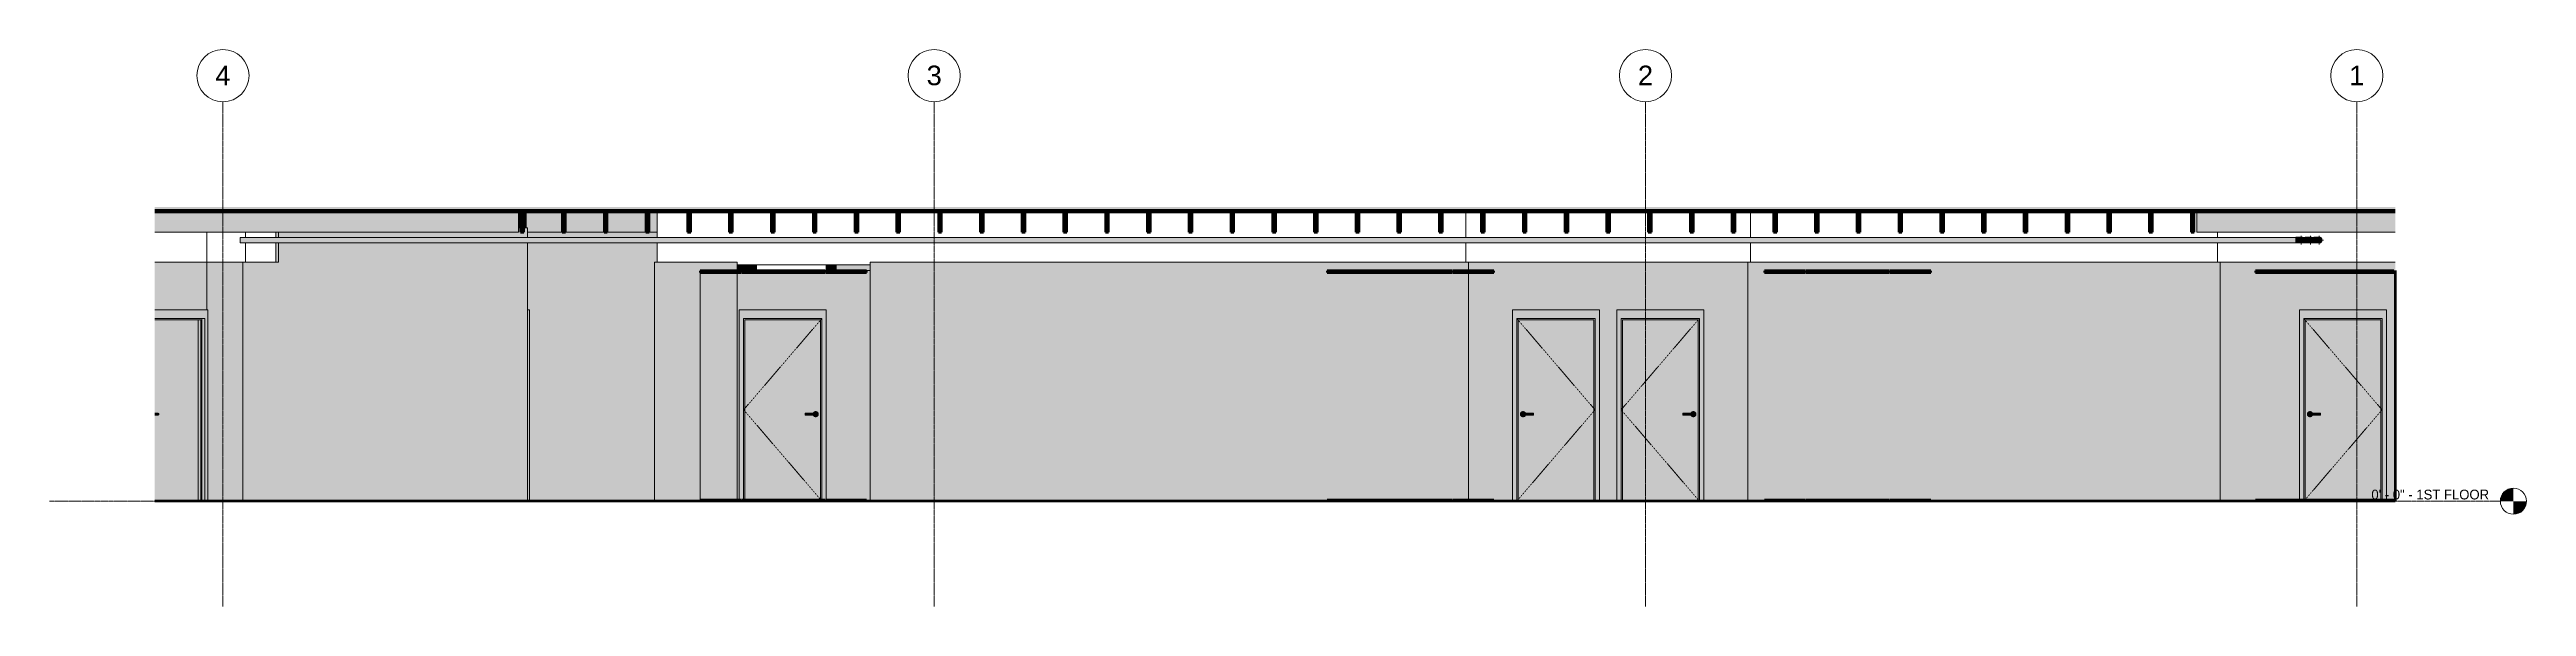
# Model space of a CAD drawing. Header units: inches. Extents: x -3547 to 1672, y -48 to 208.
# Drawn here: x -2227 to -1088, y -48 to 208 of the extents above; entities that cross this region are included whole.
import ezdxf

# ---------------------------------------------------------------- set-up
doc = ezdxf.new("R2010")
doc.units = ezdxf.units.IN
doc.header["$MEASUREMENT"] = 0
for name, pattern in [('Aligning Line 1_8_', [0.25, 0.125, -0.125]), ('Dash 1_16_', [0.125, 0.0625, -0.0625]), ('Grid Line 1_2_', [0.875, 0.5, -0.125, 0.125, -0.125])]:
    doc.linetypes.add(name, pattern=pattern)
for name, color, linetype, lineweight in [('0-2', 9, 'Continuous', 5), ('0-3', 165, 'Continuous', 5), ('0-4', 10, 'Continuous', 5), ('A-CLNG', 13, 'Continuous', 18), ('A-CLNG-2', 13, 'Continuous', 60), ('A-DOOR', 31, 'Continuous', 18), ('A-DOOR-1', 31, 'Dash 1_16_', 9), ('A-DOOR-2', 31, 'Continuous', 9), ('A-DOOR-FRAM', 31, 'Continuous', 9), ('A-DOOR-FRAM-1', 31, 'Continuous', 18), ('A-FLOR', 192, 'Continuous', 18), ('A-FLOR-1', 9, 'Continuous', 5), ('A-FLOR-2', 31, 'Continuous', 18), ('A-FLOR-3', 8, 'Continuous', 5), ('A-FLOR-4', 7, 'Continuous', 18), ('A-FLOR-5', 250, 'Continuous', 60), ('A-FLOR-6', 192, 'Continuous', 60), ('A-FLOR-LEVL', 51, 'Continuous', 9), ('A-FLOR-LEVL-1', 51, 'Grid Line 1_2_', 9), ('A-FLOR-LEVL-2', 151, 'Continuous', 9), ('A-FLOR-LEVL-3', 147, 'Continuous', 9), ('A-FLOR-MCUT-1', 7, 'Continuous', 18), ('A-FLOR-PATT-1', 253, 'Continuous', 9), ('A-WALL', 113, 'Continuous', 18), ('A-WALL-1', 10, 'Continuous', 5), ('A-WALL-3', 7, 'Continuous', 18), ('G-ANNO-SYMB', 111, 'Aligning Line 1_8_', 9), ('G-ANNO-SYMB-1', 147, 'Aligning Line 1_8_', 9), ('I-WALL', 2, 'Continuous', 18), ('I-WALL-1', 2, 'Continuous', 5), ('I-WALL-2', 2, 'Continuous', 60), ('P-PIPE', 3, 'Continuous', 9), ('P-PIPE-1', 3, 'Continuous', 5), ('P-PIPE-CNTR', 3, 'Continuous', 9), ('S-BEAM', 12, 'Continuous', 9), ('S-BEAM-1', 12, 'Continuous', 60), ('S-GRID-1', 1, 'Grid Line 1_2_', 9), ('S-GRID-IDEN', 1, 'Continuous', 9), ('S-GRID-IDEN-1', 147, 'Continuous', 9)]:
    doc.layers.add(name, color=color, linetype=linetype, lineweight=lineweight)
doc.styles.add('Arial', font='arial.ttf', dxfattribs={"height": 9})
doc.styles.add('Century Gothic', font='ufonts.com_century-gothic.ttf', dxfattribs={"height": 4.5})

msp = doc.modelspace()

# ---------------------------------------------------------------- texts
at = {"layer": 'A-FLOR-LEVL', "insert": (-1159.3, 5.3), "char_height": 4.5, "width": 64.993, "attachment_point": 1, "style": 'Century Gothic'}
msp.add_mtext('0\' - 0" - 1ST FLOOR', dxfattribs=at)

# ---------------------------------------------------------------- blocks, each defined once
blk = doc.blocks.new('Level - Level Head - Circle-V14-Elevation 7 - a')
at = {"layer": 'A-FLOR-LEVL'}
h = blk.add_hatch(color=256, dxfattribs=at)
edge = h.paths.add_edge_path(flags=0)
edge.add_line((3553.3, 0), (3547.3, 0))
edge.add_arc((3553.3, 0), 6, 90, 180, ccw=False)
edge.add_line((3553.3, 6), (3553.3, 0))
h = blk.add_hatch(color=256, dxfattribs=at)
edge = h.paths.add_edge_path(flags=0)
edge.add_line((3553.3, -6), (3553.3, 0))
edge.add_line((3553.3, 0), (3559.3, 0))
edge.add_arc((3553.3, 0), 6, 270, 360, ccw=False)
at = {"layer": 'A-FLOR-LEVL-2'}
blk.add_circle((3553.3, 0), 6, dxfattribs=at)
blk = doc.blocks.new('CTR - 2nd Phase_rvt-2-Elevation 7 - a')
at = {"layer": 'A-FLOR-LEVL-1'}
blk.add_line((2420.6, 0), (3547.3, 0), dxfattribs=at)
at = {"layer": '0-2'}
blk.add_blockref('Level - Level Head - Circle-V14-Elevation 7 - a', (0, 0), dxfattribs=at)
at = {"layer": 'A-FLOR-LEVL', "insert": (3488, 5.3), "char_height": 4.5, "width": 64.993, "attachment_point": 1, "style": 'Century Gothic'}
blk.add_mtext('0\' - 0" - 1ST FLOOR', dxfattribs=at)
blk = doc.blocks.new('Level - Level Head - Circle-V15-Elevation 7 - a')
at = {"layer": 'A-FLOR-LEVL'}
h = blk.add_hatch(color=256, dxfattribs=at)
edge = h.paths.add_edge_path(flags=0)
edge.add_line((3553.3, 0), (3547.3, 0))
edge.add_arc((3553.3, 0), 6, 90, 180, ccw=False)
edge.add_line((3553.3, 6), (3553.3, 0))
h = blk.add_hatch(color=256, dxfattribs=at)
edge = h.paths.add_edge_path(flags=0)
edge.add_line((3553.3, -6), (3553.3, 0))
edge.add_line((3553.3, 0), (3559.3, 0))
edge.add_arc((3553.3, 0), 6, 270, 360, ccw=False)
at = {"layer": 'A-FLOR-LEVL-3'}
blk.add_circle((3553.3, 0), 6, dxfattribs=at)
blk = doc.blocks.new('CTR - 1st Phase - Unit Layouts_rvt-2-Elevation 7 - a')
at = {"layer": 'A-WALL-1'}
for points in [[(2737.7, 106), (2740.8, 106), (2740.8, 108.7), (2736.7, 108.7), (2736.7, 106), (2736.8, 106)], [(2745.6, 106), (2745.6, 108.7), (2740.8, 108.7), (2740.8, 106), (2742.7, 106)], [(2782.4, 106), (2782.4, 108.7), (2777.7, 108.7), (2777.7, 106)], [(2790.8, 106), (2797.9, 106), (2797.9, 108.7), (2782.4, 108.7), (2782.4, 106), (2783, 106)]]:
    blk.add_hatch(color=256, dxfattribs=at).paths.add_polyline_path(points, flags=0)
at = {"layer": 'A-FLOR-LEVL-1'}
blk.add_line((2420.6, 0), (3547.3, 0), dxfattribs=at)
at = {"layer": 'A-WALL-3'}
for p, q in [((2745.6, 108.7), (2745.6, 106)), ((2777.7, 106), (2777.7, 108.7))]:
    blk.add_line(p, q, dxfattribs=at)
at = {"layer": '0-3'}
blk.add_blockref('Level - Level Head - Circle-V15-Elevation 7 - a', (0, 0), dxfattribs=at)
at = {"layer": 'A-FLOR-LEVL', "insert": (3488, 5.3), "char_height": 4.5, "width": 64.993, "attachment_point": 1, "style": 'Century Gothic'}
blk.add_mtext('0\' - 0" - 1ST FLOOR', dxfattribs=at)
blk = doc.blocks.new('CTR  - Topography_rvt-2-Elevation 7 - a')
at = {"layer": 'A-FLOR-LEVL-1'}
blk.add_line((2420.6, 0), (3547.3, 0), dxfattribs=at)
at = {"layer": 'G-ANNO-SYMB-1'}
blk.add_line((2469, 0), (3499, 0), dxfattribs=at)
at = {"layer": '0-3'}
blk.add_blockref('Level - Level Head - Circle-V15-Elevation 7 - a', (0, 0), dxfattribs=at)
at = {"layer": 'A-FLOR-LEVL', "insert": (3488, 5.3), "char_height": 4.5, "width": 64.993, "attachment_point": 1, "style": 'Century Gothic'}
blk.add_mtext('0\' - 0" - 1ST FLOOR', dxfattribs=at)
blk = doc.blocks.new('Grid - Grid Head - Circle-50561-Elevation 7 - a')
at = {"layer": 'S-GRID-IDEN-1'}
for start, end in [(0, 180), (180, 360)]:
    blk.add_arc((3481.3, 195.6), 12, start, end, dxfattribs=at)
blk = doc.blocks.new('CTR - 1st Phase - Shell_rvt-2-Elevation 7 - a')
at = {"layer": 'A-FLOR-1'}
h = blk.add_hatch(color=256, dxfattribs=at)
h.paths.add_polyline_path([(2636.2, 125.7), (2637.2, 125.7), (2637.2, 133), (2636.2, 133), (2636.2, 125.8)], flags=0)
h.paths.add_polyline_path([(2639.7, 125.7), (2639.7, 133), (2638.7, 133), (2638.7, 125.7)], flags=0)
at = {"layer": 'A-FLOR-2'}
blk.add_hatch(color=256, dxfattribs=at).paths.add_polyline_path([(2469, 133), (3499, 133), (3499, 133.7), (2469, 133.7)], flags=0)
at = {"layer": 'A-FLOR-3'}
blk.add_hatch(color=256, dxfattribs=at).paths.add_polyline_path([(3466.8, 133.7), (3499, 133.7), (3499, 134), (2469, 134), (2469, 133.7), (3450.7, 133.7)], flags=0)
at = {"layer": 'A-FLOR-PATT-1'}
h = blk.add_hatch(dxfattribs=at)
h.set_pattern_fill('FP_3', color=256, style=0, pattern_type=2)
h.set_pattern_definition([(0, (3065.518, 0), (15.36, 3.84), [0.634, -10.886, 0.634, -10.886, -61.44]), (0, (3065.518, 0), (15.36, 3.84), [-23.04, 0.634, -22.406, 0.634, -10.886, -26.88]), (0, (3065.518, 0), (15.36, 3.84), [-57.6, 0.634, -7.046, 0.634, -18.566]), (120, (3071.278, 1.92), (-11.005538, 11.38215), [0.634, -10.886, 0.634, -10.886, -61.44]), (120, (3071.278, 1.92), (-11.005538, 11.38215), [-23.04, 0.634, -22.406, 0.634, -10.886, -26.88]), (120, (3071.278, 1.92), (-11.005538, 11.38215), [-57.6, 0.634, -7.046, 0.634, -18.566]), (240, (3073.198, 9.6), (-4.354462, -15.22215), [0.634, -10.886, 0.634, -10.886, -61.44]), (240, (3073.198, 9.6), (-4.354462, -15.22215), [-23.04, 0.634, -22.406, 0.634, -10.886, -26.88]), (240, (3073.198, 9.6), (-4.354462, -15.22215), [-57.6, 0.634, -7.046, 0.634, -18.566])])
h.paths.add_polyline_path([(3499, 134), (3499, 135.2), (2469, 135.2), (2469, 134), (3466.8, 134)], flags=0)
at = {"layer": 'A-FLOR-4'}
for p, q in [((2699.9, 121.2), (2699.9, 133)), ((3071.7, 133), (3071.7, 121.2)), ((3202.6, 133), (3202.6, 121.2)), ((2492.9, 109.9), (2492.9, 123.7)), ((2510.7, 123.7), (2510.7, 121.2)), ((2510.7, 118.8), (2510.7, 109.9)), ((2524.7, 121.2), (2524.7, 123.7)), ((2524.7, 109.9), (2524.7, 118.8)), ((2699.9, 109.9), (2699.9, 118.8)), ((3071.7, 118.8), (3071.7, 109.9)), ((3202.6, 118.8), (3202.6, 109.9)), ((3417.3, 123.7), (3417.3, 121.2)), ((3417.3, 118.8), (3417.3, 109.9)), ((2797.9, 108.7), (2736.7, 108.7))]:
    blk.add_line(p, q, dxfattribs=at)
at = {"layer": 'A-FLOR-5'}
for p, q in [((2469, 133), (3499, 133)), ((3499, 0), (2469, 0))]:
    blk.add_line(p, q, dxfattribs=at)
at = {"layer": 'A-FLOR-LEVL-1'}
blk.add_line((2420.6, 0), (3547.3, 0), dxfattribs=at)
at = {"layer": 'A-FLOR-MCUT-1'}
for p, q in [((3499, 134), (2469, 134)), ((3499, 133.7), (2469, 133.7))]:
    blk.add_line(p, q, dxfattribs=at)
at = {"layer": 'G-ANNO-SYMB-1'}
blk.add_line((2469, 0), (3499, 0), dxfattribs=at)
at = {"layer": 'S-GRID-1'}
for p, q in [((2500.3, -48.4), (2500.3, 183.6)), ((2827.3, -48.4), (2827.3, 183.6)), ((3154.3, -48.4), (3154.3, 183.6)), ((3481.3, -48.4), (3481.3, 183.6))]:
    blk.add_line(p, q, dxfattribs=at)
at = {"layer": '0-3'}
for name, p in [('Grid - Grid Head - Circle-50561-Elevation 7 - a', (-981, 0)), ('Grid - Grid Head - Circle-50561-Elevation 7 - a', (-654, 0)), ('Grid - Grid Head - Circle-50561-Elevation 7 - a', (-327, 0)), ('Grid - Grid Head - Circle-50561-Elevation 7 - a', (0, 0)), ('Level - Level Head - Circle-V15-Elevation 7 - a', (0, 0))]:
    blk.add_blockref(name, p, dxfattribs=at)
at = {"layer": 'A-FLOR-LEVL', "insert": (3488, 5.3), "char_height": 4.5, "width": 64.993, "attachment_point": 1, "style": 'Century Gothic'}
blk.add_mtext('0\' - 0" - 1ST FLOOR', dxfattribs=at)
at = {"layer": 'S-GRID-IDEN', "char_height": 9, "width": 8.484, "attachment_point": 1, "style": 'Arial'}
for s, insert in [('4', (2496.8, 200.2)), ('3', (2823.8, 200.2)), ('2', (3150.8, 200.2)), ('1', (3477.8, 200.2))]:
    blk.add_mtext(s, dxfattribs=dict(at, insert=insert))
blk = doc.blocks.new('CTR - 1st Phase -Stairs _ Elevators_rvt-2-Elevation 7 - a')
at = {"layer": 'A-FLOR-LEVL-1'}
blk.add_line((2420.6, 0), (3547.3, 0), dxfattribs=at)
at = {"layer": '0-3'}
blk.add_blockref('Level - Level Head - Circle-V15-Elevation 7 - a', (0, 0), dxfattribs=at)
at = {"layer": 'A-FLOR-LEVL', "insert": (3488, 5.3), "char_height": 4.5, "width": 64.993, "attachment_point": 1, "style": 'Century Gothic'}
blk.add_mtext('0\' - 0" - 1ST FLOOR', dxfattribs=at)
blk = doc.blocks.new('HOLLOW METAL - UNIT DOOR-1759144-Elevation 7 - a')
at = {"layer": 'A-DOOR'}
for points in [[(2470.9, 0), (2488.9, 0), (2488.9, 83.4), (2469, 83.4), (2469, 40.4), (2470.7, 40.4), (2470.8, 40.3), (2470.8, 40.3), (2470.9, 40.1), (2470.9, 39.9), (2470.8, 39.7), (2470.8, 39.7), (2470.7, 39.6), (2470.6, 39.6), (2469, 39.6), (2469, 0), (2470.9, 0)], [(2470.9, 40), (2470.9, 40), (2470.9, 40.2), (2470.8, 40.3), (2470.7, 40.4), (2470.6, 40.4), (2469, 40.4), (2469, 40)], [(2470.6, 39.6), (2470.7, 39.6), (2470.8, 39.7), (2470.8, 39.7), (2470.9, 39.9), (2470.9, 40), (2469, 40), (2469, 39.6)]]:
    blk.add_hatch(color=256, dxfattribs=at).paths.add_polyline_path(points, flags=0)
at = {"layer": 'A-DOOR-FRAM-1'}
for points in [[(2492.9, 0), (2493.4, 0), (2493.4, 88), (2469, 88), (2469, 84), (2492, 84), (2492, 0)], [(2490.2, 0), (2490.6, 0), (2490.6, 84), (2469, 84), (2469, 83.4), (2490.2, 83.4), (2490.2, 55.9)], [(2490.2, 0), (2490.2, 83.4), (2488.9, 83.4), (2488.9, 0), (2489.3, 0)], [(2492, 0), (2492, 84), (2490.6, 84), (2490.6, 0)]]:
    blk.add_hatch(color=256, dxfattribs=at).paths.add_polyline_path(points, flags=0)
at = {"layer": 'A-DOOR-2'}
for p, q in [((2470.6, 40.4), (2469, 40.4)), ((2469, 39.6), (2470.6, 39.6))]:
    blk.add_line(p, q, dxfattribs=at)
for start_param, end_param in [(4.712389, 6.283185), (3.141593, 4.712389)]:
    blk.add_ellipse((2470.6, 40), major_axis=(0, 0.394), ratio=0.707107, start_param=start_param, end_param=end_param, dxfattribs=at)
at = {"layer": 'A-DOOR-FRAM'}
for p, q in [((2493.4, 88), (2469, 88)), ((2469, 84), (2492, 84)), ((2469, 83.4), (2490.2, 83.4)), ((2488.9, 83.4), (2488.9, 0)), ((2490.2, 83.4), (2490.2, 0)), ((2490.6, 84), (2490.6, 0)), ((2492, 84), (2492, 0)), ((2493.4, 88), (2493.4, 0))]:
    blk.add_line(p, q, dxfattribs=at)
blk = doc.blocks.new('HOLLOW METAL - UNIT DOOR-1759293-Elevation 7 - a')
at = {"layer": 'A-DOOR'}
h = blk.add_hatch(color=256, dxfattribs=at)
h.paths.add_polyline_path([(3478, 0.5), (3492.3, 0.5), (3492.3, 83.4), (3457.5, 83.4), (3457.5, 0.5)], flags=0)
h.paths.add_polyline_path([(3459.8, 38.8), (3459.5, 38.9), (3459.2, 39), (3458.9, 39.2), (3458.8, 39.4), (3458.6, 39.7), (3458.6, 40), (3458.6, 40.3), (3458.8, 40.6), (3458.9, 40.8), (3459.2, 41), (3459.5, 41.1), (3459.8, 41.2), (3460.1, 41.1), (3460.4, 41), (3460.6, 40.8), (3460.8, 40.6), (3460.9, 40.4), (3464.6, 40.4), (3464.6, 39.6), (3460.9, 39.6), (3460.8, 39.4), (3460.6, 39.2), (3460.4, 39), (3460.1, 38.9)], flags=0)
h = blk.add_hatch(color=256, dxfattribs=at)
h.paths.add_polyline_path([(3459.6, 39.7), (3459.5, 39.9), (3459.5, 40), (3459.5, 40), (3459.5, 40.1), (3459.6, 40.3), (3459.6, 40.3), (3459.5, 40), (3459.6, 39.7)], flags=0)
h.paths.add_polyline_path([(3459.8, 38.8), (3460.1, 38.9), (3460.4, 39), (3460.6, 39.2), (3460.8, 39.4), (3460.9, 39.6), (3459.8, 39.6), (3459.6, 39.7), (3459.6, 39.7), (3459.5, 40), (3459.6, 40.3), (3459.7, 40.4), (3459.8, 40.4), (3460, 40.4), (3460.1, 40.4), (3460.9, 40.4), (3460.8, 40.6), (3460.6, 40.8), (3460.4, 41), (3460.1, 41.1), (3459.8, 41.2), (3459.5, 41.1), (3459.2, 41), (3458.9, 40.8), (3458.8, 40.6), (3458.6, 40.3), (3458.6, 40), (3458.6, 39.7), (3458.8, 39.4), (3458.9, 39.2), (3459.2, 39), (3459.5, 38.9)], flags=0)
h = blk.add_hatch(color=256, dxfattribs=at)
h.paths.add_polyline_path([(3459.6, 40.3), (3459.5, 40.1), (3459.5, 40.1), (3459.5, 40), (3459.5, 40), (3459.6, 40.3)], flags=0)
h.paths.add_polyline_path([(3460.5, 40), (3460.5, 40.4), (3460.4, 40.4), (3459.9, 40.4), (3459.9, 40.4), (3459.7, 40.4), (3459.6, 40.3), (3459.6, 40.3), (3459.5, 40), (3460.4, 40)], flags=0)
for points in [[(3459.9, 39.6), (3460.1, 39.6), (3460.5, 39.6), (3460.5, 40), (3459.5, 40), (3459.5, 39.9), (3459.6, 39.7), (3459.6, 39.7), (3459.7, 39.6), (3459.8, 39.6)], [(3460.5, 40), (3464.6, 40), (3464.6, 40.4), (3460.5, 40.4), (3460.5, 40.1)], [(3460.9, 39.6), (3464.6, 39.6), (3464.6, 40), (3460.5, 40), (3460.5, 39.6), (3460.9, 39.6)]]:
    blk.add_hatch(color=256, dxfattribs=at).paths.add_polyline_path(points, flags=0)
at = {"layer": 'A-DOOR-FRAM-1'}
for points in [[(3454.9, 0.5), (3456.9, 0.5), (3456.9, 84), (3492.9, 84), (3492.9, 0.5), (3494.9, 0.5), (3494.9, 88), (3454.9, 88), (3454.9, 0.5)], [(3492.9, 0.5), (3492.9, 0.5), (3492.9, 84), (3456.9, 84), (3456.9, 0.5), (3457.5, 0.5), (3457.5, 83.4), (3492.3, 83.4), (3492.3, 0.5)]]:
    blk.add_hatch(color=256, dxfattribs=at).paths.add_polyline_path(points, flags=0)
at = {"layer": 'A-DOOR-1'}
for p, q in [((3456.9, 84), (3492.9, 42)), ((3492.9, 42), (3457.4, 0.5))]:
    blk.add_line(p, q, dxfattribs=at)
at = {"layer": 'A-DOOR-2'}
for p, q in [((3464.6, 40.4), (3460.5, 40.4)), ((3460.5, 39.6), (3464.6, 39.6)), ((3464.6, 40.4), (3464.6, 40)), ((3464.6, 40), (3464.6, 39.6))]:
    blk.add_line(p, q, dxfattribs=at)
at = {"layer": 'A-DOOR-2', "flags": 128}
for points in [[(3460.5, 40.4), (3460.1, 40.4), (3459.9, 40.4), (3459.9, 40.4)], [(3459.9, 39.6), (3460, 39.6), (3460.4, 39.6), (3460.5, 39.6)]]:
    blk.add_lwpolyline(points, dxfattribs=at)
at = {"layer": 'A-DOOR-2'}
for start, end in [(19.6343, 180), (180, 340.4367)]:
    blk.add_arc((3459.8, 40), 1.18, start, end, dxfattribs=at)
at = {"layer": 'A-DOOR-FRAM'}
for p, q in [((3494.9, 88), (3454.9, 88)), ((3454.9, 88), (3454.9, 0.5)), ((3456.9, 84), (3492.9, 84)), ((3456.9, 0.5), (3456.9, 84)), ((3457.5, 83.4), (3492.3, 83.4)), ((3457.5, 0.5), (3457.5, 83.4)), ((3492.3, 83.4), (3492.3, 0.5)), ((3492.9, 84), (3492.9, 0.5)), ((3494.9, 88), (3494.9, 0.5))]:
    blk.add_line(p, q, dxfattribs=at)
blk = doc.blocks.new('HOLLOW METAL - UNIT DOOR-1960771-Elevation 7 - a')
at = {"layer": 'A-DOOR'}
h = blk.add_hatch(color=256, dxfattribs=at)
h.paths.add_polyline_path([(3143.7, 0), (3178.5, 0), (3178.5, 83.4), (3143.7, 83.4), (3143.7, 33.8)], flags=0)
h.paths.add_polyline_path([(3176.3, 38.8), (3176, 38.9), (3175.7, 39), (3175.4, 39.2), (3175.2, 39.4), (3175.2, 39.6), (3171.4, 39.6), (3171.4, 40.4), (3175.2, 40.4), (3175.2, 40.6), (3175.4, 40.8), (3175.7, 41), (3176, 41.1), (3176.3, 41.2), (3176.6, 41.1), (3176.9, 41), (3177.1, 40.8), (3177.3, 40.6), (3177.4, 40.3), (3177.5, 40), (3177.4, 39.7), (3177.3, 39.4), (3177.1, 39.1), (3176.9, 39), (3176.6, 38.9)], flags=0)
for points in [[(3171.4, 40), (3175.6, 40), (3175.6, 40.4), (3171.4, 40.4), (3171.4, 40.1)], [(3175.1, 39.6), (3175.6, 39.6), (3175.6, 40), (3171.4, 40), (3171.4, 39.6), (3175.1, 39.6)], [(3176.4, 40), (3176.6, 40), (3176.5, 40.2), (3176.5, 40.3), (3176.4, 40.3), (3176.3, 40.4), (3176.3, 40.4), (3176.1, 40.4), (3176, 40.4), (3175.6, 40.4), (3175.6, 40), (3176.4, 40)]]:
    blk.add_hatch(color=256, dxfattribs=at).paths.add_polyline_path(points, flags=0)
h = blk.add_hatch(color=256, dxfattribs=at)
h.paths.add_polyline_path([(3176.4, 40.3), (3176.5, 40.1), (3176.6, 40.1), (3176.6, 40), (3176.5, 39.9), (3176.5, 39.7), (3176.5, 39.8), (3176.5, 40), (3176.5, 40.3)], flags=0)
h.paths.add_polyline_path([(3176.3, 38.8), (3176.6, 38.9), (3176.9, 39), (3177.1, 39.2), (3177.3, 39.4), (3177.4, 39.7), (3177.5, 40), (3177.4, 40.3), (3177.3, 40.6), (3177.1, 40.9), (3176.9, 41), (3176.6, 41.1), (3176.3, 41.2), (3176, 41.1), (3175.7, 41), (3175.4, 40.8), (3175.2, 40.6), (3175.2, 40.4), (3176.2, 40.4), (3176.2, 40.4), (3176.3, 40.4), (3176.4, 40.3), (3176.4, 40.3), (3176.5, 40), (3176.4, 39.7), (3176.3, 39.6), (3176.2, 39.6), (3176.1, 39.6), (3176, 39.6), (3175.2, 39.6), (3175.2, 39.4), (3175.4, 39.2), (3175.7, 39), (3176, 38.9)], flags=0)
h = blk.add_hatch(color=256, dxfattribs=at)
h.paths.add_polyline_path([(3176.4, 39.7), (3176.5, 39.9), (3176.6, 40), (3176.6, 40), (3176.5, 40), (3176.5, 39.7)], flags=0)
h.paths.add_polyline_path([(3176.2, 39.6), (3176.3, 39.6), (3176.4, 39.7), (3176.4, 39.7), (3176.5, 40), (3175.6, 40), (3175.6, 39.6), (3175.6, 39.6), (3176.1, 39.6)], flags=0)
at = {"layer": 'A-DOOR-FRAM-1'}
for points in [[(3143.1, 0), (3143.1, 84), (3179.1, 84), (3179.1, 0), (3181.1, 0), (3181.1, 88), (3141.1, 88), (3141.1, 0)], [(3143.7, 0), (3143.7, 83.4), (3178.5, 83.4), (3178.5, 0), (3179.1, 0), (3179.1, 84), (3143.1, 84), (3143.1, 0)]]:
    blk.add_hatch(color=256, dxfattribs=at).paths.add_polyline_path(points, flags=0)
at = {"layer": 'A-DOOR-1'}
for p, q in [((3179.1, 84), (3143.1, 42)), ((3143.1, 42), (3179.1, 0))]:
    blk.add_line(p, q, dxfattribs=at)
at = {"layer": 'A-DOOR-2'}
for p, q in [((3175.6, 40.4), (3171.4, 40.4)), ((3171.4, 40), (3171.4, 40.4)), ((3171.4, 39.6), (3171.4, 40)), ((3171.4, 39.6), (3175.6, 39.6))]:
    blk.add_line(p, q, dxfattribs=at)
at = {"layer": 'A-DOOR-2', "flags": 128}
for points in [[(3176.2, 40.4), (3176, 40.4), (3175.6, 40.4), (3175.6, 40.4)], [(3175.6, 39.6), (3176, 39.6), (3176.2, 39.6), (3176.2, 39.6)]]:
    blk.add_lwpolyline(points, dxfattribs=at)
at = {"layer": 'A-DOOR-2'}
for start, end in [(360, 160.3657), (199.5633, 360)]:
    blk.add_arc((3176.3, 40), 1.18, start, end, dxfattribs=at)
at = {"layer": 'A-DOOR-FRAM'}
for p, q in [((3143.1, 0), (3143.1, 84)), ((3143.1, 84), (3179.1, 84)), ((3143.7, 0), (3143.7, 83.4)), ((3143.7, 83.4), (3178.5, 83.4)), ((3178.5, 83.4), (3178.5, 0)), ((3179.1, 84), (3179.1, 0))]:
    blk.add_line(p, q, dxfattribs=at)
blk = doc.blocks.new('HOLLOW METAL - UNIT DOOR-1956233-Elevation 7 - a')
at = {"layer": 'A-DOOR'}
h = blk.add_hatch(color=256, dxfattribs=at)
h.paths.add_polyline_path([(3095.7, 0), (3130.5, 0), (3130.5, 83.4), (3095.7, 83.4), (3095.7, 33.8)], flags=0)
h.paths.add_polyline_path([(3098, 38.8), (3097.7, 38.9), (3097.4, 39), (3097.1, 39.2), (3097, 39.4), (3096.8, 39.7), (3096.8, 40), (3096.8, 40.3), (3097, 40.6), (3097.1, 40.8), (3097.4, 41), (3097.7, 41.1), (3098, 41.2), (3098.3, 41.1), (3098.6, 41), (3098.8, 40.8), (3099, 40.6), (3099.1, 40.4), (3102.8, 40.4), (3102.8, 39.6), (3099.1, 39.6), (3099, 39.4), (3098.8, 39.2), (3098.6, 39), (3098.3, 38.9)], flags=0)
h = blk.add_hatch(color=256, dxfattribs=at)
h.paths.add_polyline_path([(3097.8, 39.7), (3097.7, 39.9), (3097.7, 39.9), (3097.7, 40), (3097.7, 40.1), (3097.8, 40.3), (3097.8, 40.3), (3097.7, 40), (3097.8, 39.7)], flags=0)
h.paths.add_polyline_path([(3098, 38.8), (3098.3, 38.9), (3098.6, 39), (3098.8, 39.2), (3099, 39.4), (3099.1, 39.6), (3098, 39.6), (3097.8, 39.7), (3097.8, 39.7), (3097.7, 40), (3097.8, 40.3), (3097.9, 40.4), (3098, 40.4), (3098.2, 40.4), (3098.3, 40.4), (3099.1, 40.4), (3099, 40.6), (3098.8, 40.8), (3098.6, 41), (3098.3, 41.1), (3098, 41.2), (3097.7, 41.1), (3097.4, 41), (3097.1, 40.8), (3097, 40.6), (3096.8, 40.3), (3096.8, 40), (3096.8, 39.7), (3097, 39.4), (3097.1, 39.2), (3097.4, 39), (3097.7, 38.9)], flags=0)
h = blk.add_hatch(color=256, dxfattribs=at)
h.paths.add_polyline_path([(3097.8, 40.3), (3097.7, 40.1), (3097.7, 40.1), (3097.7, 40), (3097.7, 40), (3097.8, 40.3)], flags=0)
h.paths.add_polyline_path([(3098.6, 40), (3098.7, 40), (3098.7, 40.4), (3098.6, 40.4), (3098.1, 40.4), (3098.1, 40.4), (3097.9, 40.4), (3097.8, 40.3), (3097.8, 40.3), (3097.7, 40), (3098.5, 40)], flags=0)
for points in [[(3098.7, 39.6), (3098.7, 40), (3097.7, 40), (3097.7, 39.8), (3097.8, 39.7), (3097.8, 39.7), (3097.9, 39.6), (3098, 39.6), (3098.2, 39.6), (3098.3, 39.6), (3098.6, 39.6)], [(3100.3, 40), (3102.8, 40), (3102.8, 40.4), (3098.7, 40.4), (3098.7, 40), (3099.2, 40)], [(3099.6, 39.6), (3102.8, 39.6), (3102.8, 40), (3098.7, 40), (3098.7, 39.6), (3099.3, 39.6)]]:
    blk.add_hatch(color=256, dxfattribs=at).paths.add_polyline_path(points, flags=0)
at = {"layer": 'A-DOOR-FRAM-1'}
for points in [[(3131.1, 0), (3133.1, 0), (3133.1, 88), (3093.1, 88), (3093.1, 0), (3095.1, 0), (3095.1, 84), (3131.1, 84), (3131.1, 33.8)], [(3095.7, 0), (3095.7, 83.4), (3130.5, 83.4), (3130.5, 0), (3131.1, 0), (3131.1, 84), (3095.1, 84), (3095.1, 0)]]:
    blk.add_hatch(color=256, dxfattribs=at).paths.add_polyline_path(points, flags=0)
at = {"layer": 'A-DOOR-1'}
for p, q in [((3095.1, 84), (3131.1, 42)), ((3131.1, 42), (3095.1, 0))]:
    blk.add_line(p, q, dxfattribs=at)
at = {"layer": 'A-DOOR-2'}
for p, q in [((3102.8, 40.4), (3098.7, 40.4)), ((3098.7, 39.6), (3102.8, 39.6)), ((3102.8, 40.4), (3102.8, 40)), ((3102.8, 40), (3102.8, 39.6))]:
    blk.add_line(p, q, dxfattribs=at)
at = {"layer": 'A-DOOR-2', "flags": 128}
for points in [[(3098.7, 40.4), (3098.3, 40.4), (3098.1, 40.4), (3098.1, 40.4)], [(3098.1, 39.6), (3098.2, 39.6), (3098.6, 39.6), (3098.7, 39.6)]]:
    blk.add_lwpolyline(points, dxfattribs=at)
at = {"layer": 'A-DOOR-2'}
for start, end in [(19.6343, 180), (180, 340.4367)]:
    blk.add_arc((3098, 40), 1.18, start, end, dxfattribs=at)
at = {"layer": 'A-DOOR-FRAM'}
for p, q in [((3095.1, 84), (3131.1, 84)), ((3095.1, 0), (3095.1, 84)), ((3095.7, 83.4), (3130.5, 83.4)), ((3095.7, 0), (3095.7, 83.4)), ((3130.5, 83.4), (3130.5, 0)), ((3131.1, 84), (3131.1, 0))]:
    blk.add_line(p, q, dxfattribs=at)
blk = doc.blocks.new('HOLLOW METAL - STAIR DOOR-2010521-Elevation 7 - a')
at = {"layer": 'A-DOOR-FRAM-1'}
blk.add_hatch(color=256, dxfattribs=at).paths.add_polyline_path([(2640.3, 0), (2641.3, 0), (2641.3, 88), (2640.3, 88), (2640.3, 33.8)], flags=0)
at = {"layer": 'A-DOOR-FRAM'}
for p, q in [((2641.3, 88), (2640.3, 88)), ((2641.3, 0), (2641.3, 88))]:
    blk.add_line(p, q, dxfattribs=at)
blk = doc.blocks.new('Dimension Lumber - 2x10-2055076-Elevation 7 - a')
at = {"layer": 'S-BEAM'}
blk.add_hatch(color=256, dxfattribs=at).paths.add_polyline_path([(3385.9, 123.7), (3387.4, 123.7), (3387.4, 133), (3385.9, 133), (3385.9, 126.8)], flags=0)
at = {"layer": 'S-BEAM-1'}
for p, q in [((3387.4, 133), (3385.9, 133)), ((3385.9, 133), (3385.9, 123.7)), ((3387.4, 123.7), (3387.4, 133)), ((3385.9, 123.7), (3387.4, 123.7))]:
    blk.add_line(p, q, dxfattribs=at)
blk = doc.blocks.new('Dimension Lumber - 2x10-2055077-Elevation 7 - a')
at = {"layer": 'S-BEAM'}
blk.add_hatch(color=256, dxfattribs=at).paths.add_polyline_path([(3251.5, 123.7), (3253, 123.7), (3253, 133), (3251.5, 133), (3251.5, 126.8)], flags=0)
at = {"layer": 'S-BEAM-1'}
for p, q in [((3253, 133), (3251.5, 133)), ((3251.5, 133), (3251.5, 123.7)), ((3253, 123.7), (3253, 133)), ((3251.5, 123.7), (3253, 123.7))]:
    blk.add_line(p, q, dxfattribs=at)
blk = doc.blocks.new('Dimension Lumber - 2x10-V5-Elevation 7 - a')
at = {"layer": 'S-BEAM'}
blk.add_hatch(color=256, dxfattribs=at).paths.add_polyline_path([(3194, 123.7), (3195.5, 123.7), (3195.5, 133), (3194, 133), (3194, 126.8)], flags=0)
at = {"layer": 'S-BEAM-1'}
for p, q in [((3195.5, 133), (3194, 133)), ((3194, 133), (3194, 123.7)), ((3195.5, 123.7), (3195.5, 133)), ((3194, 123.7), (3195.5, 123.7))]:
    blk.add_line(p, q, dxfattribs=at)
blk = doc.blocks.new('Dimension Lumber - 2x10-2055079-Elevation 7 - a')
at = {"layer": 'S-BEAM'}
blk.add_hatch(color=256, dxfattribs=at).paths.add_polyline_path([(3078.8, 123.7), (3080.3, 123.7), (3080.3, 133), (3078.8, 133), (3078.8, 126.8)], flags=0)
at = {"layer": 'S-BEAM-1'}
for p, q in [((3080.3, 133), (3078.8, 133)), ((3078.8, 133), (3078.8, 123.7)), ((3080.3, 123.7), (3080.3, 133)), ((3078.8, 123.7), (3080.3, 123.7))]:
    blk.add_line(p, q, dxfattribs=at)
blk = doc.blocks.new('Dimension Lumber - 2x10-2055078-Elevation 7 - a')
at = {"layer": 'S-BEAM'}
blk.add_hatch(color=256, dxfattribs=at).paths.add_polyline_path([(3021.2, 123.7), (3022.7, 123.7), (3022.7, 133), (3021.2, 133), (3021.2, 126.8)], flags=0)
at = {"layer": 'S-BEAM-1'}
for p, q in [((3022.7, 133), (3021.2, 133)), ((3021.2, 133), (3021.2, 123.7)), ((3022.7, 123.7), (3022.7, 133)), ((3021.2, 123.7), (3022.7, 123.7))]:
    blk.add_line(p, q, dxfattribs=at)
blk = doc.blocks.new('Dimension Lumber - 2x10-2056818-Elevation 7 - a')
at = {"layer": 'S-BEAM'}
blk.add_hatch(color=256, dxfattribs=at).paths.add_polyline_path([(3466.8, 123.7), (3499, 123.7), (3499, 133), (3407.7, 133), (3407.7, 123.7), (3458.7, 123.7)], flags=0)
for p, q in [((3407.7, 123.7), (3407.7, 133)), ((3499, 123.7), (3407.7, 123.7))]:
    blk.add_line(p, q, dxfattribs=at)
blk = doc.blocks.new('Dimension Lumber - 2x10-2069432-Elevation 7 - a')
at = {"layer": 'S-BEAM'}
blk.add_hatch(color=256, dxfattribs=at).paths.add_polyline_path([(2581.6, 123.7), (2636.2, 123.7), (2636.2, 133), (2469, 133), (2469, 123.7), (2573.6, 123.7)], flags=0)
for p in [(2636.2, 133), (2469, 123.7)]:
    blk.add_line(p, (2636.2, 123.7), dxfattribs=at)
blk = doc.blocks.new('Dimension Lumber - 2x10-2071873-Elevation 7 - a')
at = {"layer": 'S-BEAM'}
h = blk.add_hatch(color=256, dxfattribs=at)
h.paths.add_polyline_path([(2694.3, 123.7), (2694.8, 123.7), (2694.8, 133), (2677.1, 133), (2677.1, 123.7), (2686.2, 123.7)], flags=0)
h.paths.add_polyline_path([(2640.3, 123.7), (2656.4, 123.7), (2656.4, 133), (2639.7, 133), (2639.7, 125.7), (2640.3, 125.7)], flags=0)
h.paths.add_polyline_path([(2670.1, 123.7), (2675.6, 123.7), (2675.6, 133), (2657.9, 133), (2657.9, 123.7), (2662.1, 123.7)], flags=0)
h.paths.add_polyline_path([(2699.9, 123.7), (2699.9, 133), (2696.3, 133), (2696.3, 123.7)], flags=0)
for p, q in [((2639.7, 125.7), (2639.7, 133)), ((2640.3, 123.7), (2656.4, 123.7)), ((2657.9, 123.7), (2675.6, 123.7)), ((2677.1, 123.7), (2694.8, 123.7)), ((2696.3, 123.7), (2699.9, 123.7))]:
    blk.add_line(p, q, dxfattribs=at)
blk = doc.blocks.new('HOLLOW METAL - UNIT DOOR-2058840-Elevation 7 - a')
at = {"layer": 'A-DOOR'}
h = blk.add_hatch(color=256, dxfattribs=at)
h.paths.add_polyline_path([(2740.3, 0.5), (2775.1, 0.5), (2775.1, 83.4), (2740.3, 83.4), (2740.3, 13.3)], flags=0)
h.paths.add_polyline_path([(2772.8, 38.8), (2772.5, 38.9), (2772.3, 39), (2772, 39.2), (2771.8, 39.4), (2771.7, 39.6), (2768, 39.6), (2768, 40.4), (2771.7, 40.4), (2771.8, 40.6), (2772, 40.8), (2772.3, 41), (2772.5, 41.1), (2772.8, 41.2), (2773.1, 41.1), (2773.4, 41), (2773.7, 40.8), (2773.9, 40.6), (2774, 40.3), (2774, 40), (2774, 39.7), (2773.9, 39.4), (2773.7, 39.2), (2773.4, 39), (2773.1, 38.9)], flags=0)
for points in [[(2772.2, 40), (2772.2, 40.4), (2768, 40.4), (2768, 40), (2771.7, 40)], [(2771.7, 39.6), (2772.2, 39.6), (2772.2, 40), (2768, 40), (2768, 39.6), (2771.7, 39.6)], [(2772.6, 40), (2773.1, 40), (2773.1, 40.1), (2773, 40.3), (2773, 40.3), (2772.9, 40.4), (2772.8, 40.4), (2772.7, 40.4), (2772.5, 40.4), (2772.2, 40.4), (2772.2, 40), (2772.6, 40)]]:
    blk.add_hatch(color=256, dxfattribs=at).paths.add_polyline_path(points, flags=0)
h = blk.add_hatch(color=256, dxfattribs=at)
h.paths.add_polyline_path([(2773, 40.3), (2773.1, 40.1), (2773.1, 40.1), (2773.1, 40), (2773.1, 39.8), (2773, 39.7), (2773, 39.8), (2773.1, 40), (2773, 40.3)], flags=0)
h.paths.add_polyline_path([(2772.8, 38.8), (2773.1, 38.9), (2773.4, 39), (2773.7, 39.2), (2773.9, 39.4), (2774, 39.7), (2774, 40), (2774, 40.3), (2773.9, 40.6), (2773.7, 40.8), (2773.4, 41), (2773.1, 41.1), (2772.8, 41.2), (2772.5, 41.1), (2772.3, 41), (2772, 40.8), (2771.8, 40.6), (2771.8, 40.4), (2772.8, 40.4), (2772.7, 40.4), (2772.9, 40.4), (2773, 40.3), (2773, 40.3), (2773.1, 40), (2773, 39.7), (2772.9, 39.6), (2772.8, 39.6), (2772.6, 39.6), (2772.6, 39.6), (2771.7, 39.6), (2771.8, 39.4), (2772, 39.2), (2772.3, 39), (2772.5, 38.9), (2772.7, 38.8)], flags=0)
h = blk.add_hatch(color=256, dxfattribs=at)
h.paths.add_polyline_path([(2773, 39.7), (2773.1, 39.9), (2773.1, 39.9), (2773.1, 40), (2773.1, 40), (2773, 39.7)], flags=0)
h.paths.add_polyline_path([(2772.2, 39.6), (2772.2, 39.6), (2772.8, 39.6), (2773, 39.7), (2773, 39.7), (2773.1, 40), (2772.2, 40), (2772.2, 39.6)], flags=0)
at = {"layer": 'A-DOOR-FRAM-1'}
for points in [[(2777, 0), (2777.3, 0), (2777.3, 0.5), (2777.7, 0.5), (2777.7, 88), (2737.7, 88), (2737.7, 0.5), (2738.6, 0.5), (2738.6, 0), (2738.9, 0), (2738.9, 0.5), (2739.7, 0.5), (2739.7, 84), (2775.7, 84), (2775.7, 0.5), (2777, 0.5)], [(2740.3, 0.5), (2740.3, 83.4), (2775.1, 83.4), (2775.1, 0.5), (2775.7, 0.5), (2775.7, 84), (2739.7, 84), (2739.7, 0.5)]]:
    blk.add_hatch(color=256, dxfattribs=at).paths.add_polyline_path(points, flags=0)
at = {"layer": 'A-DOOR-1'}
for p, q in [((2775.7, 84), (2739.7, 42)), ((2739.7, 42), (2775.3, 0.5))]:
    blk.add_line(p, q, dxfattribs=at)
at = {"layer": 'A-DOOR-2'}
for p, q in [((2772.2, 40.4), (2768, 40.4)), ((2768, 40), (2768, 40.4)), ((2768, 39.6), (2768, 40)), ((2768, 39.6), (2772.2, 39.6))]:
    blk.add_line(p, q, dxfattribs=at)
at = {"layer": 'A-DOOR-2', "flags": 128}
for points in [[(2772.7, 40.4), (2772.6, 40.4), (2772.2, 40.4), (2772.2, 40.4)], [(2772.2, 39.6), (2772.6, 39.6), (2772.7, 39.6), (2772.7, 39.6)]]:
    blk.add_lwpolyline(points, dxfattribs=at)
at = {"layer": 'A-DOOR-2'}
for centre, radius, start, end in [((2772.8, 40), 1.18, 360, 160.3657), ((2772.8, 40), 1.18, 199.5633, 360), ((2772.7, 40), 0.394, 90, 92.7721)]:
    blk.add_arc(centre, radius, start, end, dxfattribs=at)
at = {"layer": 'A-DOOR-FRAM'}
for p, q in [((2739.7, 0.5), (2739.7, 84)), ((2739.7, 84), (2775.7, 84)), ((2740.3, 0.5), (2740.3, 83.4)), ((2740.3, 83.4), (2775.1, 83.4)), ((2775.1, 83.4), (2775.1, 0.5)), ((2775.7, 84), (2775.7, 0.5))]:
    blk.add_line(p, q, dxfattribs=at)
blk = doc.blocks.new('Elbow - PVC - Sch 40 - Standard-2079255-Elevation 7 - a')
at = {"layer": 'P-PIPE'}
for points in [[(3462, 120), (3462.6, 120), (3462.6, 121.3), (3461.5, 121.3), (3461.5, 120)], [(3461.5, 118.7), (3462.6, 118.7), (3462.6, 120), (3461.5, 120), (3461.5, 118.7)], [(3462.6, 120), (3462.7, 120), (3462.7, 120.3), (3462.9, 120.7), (3463, 121), (3463.4, 121.2), (3463.7, 121.3), (3463.9, 121.3), (3462.8, 121.3), (3462.6, 121.3), (3462.6, 120)], [(3464, 118.7), (3463.6, 118.7), (3463.3, 118.8), (3463, 119.1), (3462.8, 119.4), (3462.7, 119.7), (3462.6, 120), (3462.6, 120), (3462.6, 118.7), (3463.9, 118.7)]]:
    blk.add_hatch(color=256, dxfattribs=at).paths.add_polyline_path(points, flags=0)
h = blk.add_hatch(color=256, dxfattribs=at)
h.paths.add_polyline_path([(3464, 118.7), (3464.3, 118.7), (3464.7, 118.9), (3465, 119), (3465.2, 119.4), (3465.3, 119.7), (3465.3, 120), (3465.3, 120.3), (3465.1, 120.7), (3465, 121), (3464.6, 121.2), (3464.3, 121.3), (3464, 121.3), (3463.7, 121.3), (3463.3, 121.1), (3463, 121), (3462.8, 120.7), (3462.7, 120.3), (3462.7, 120), (3462.7, 119.7), (3462.9, 119.3), (3463, 119), (3463.4, 118.8), (3463.7, 118.7)], flags=0)
h.paths.add_polyline_path([(3464, 118.8), (3463.7, 118.9), (3463.4, 119), (3463.2, 119.2), (3463, 119.4), (3462.9, 119.7), (3462.8, 120), (3462.9, 120.3), (3463, 120.6), (3463.2, 120.8), (3463.4, 121), (3463.7, 121.1), (3464, 121.2), (3464.3, 121.1), (3464.6, 121), (3464.8, 120.8), (3465, 120.6), (3465.1, 120.3), (3465.2, 120), (3465.1, 119.7), (3465, 119.4), (3464.8, 119.2), (3464.6, 119), (3464.3, 118.9), (3464, 118.8)], flags=0)
for p, q in [((3462.6, 121.3), (3461.5, 121.3)), ((3461.5, 120), (3461.5, 121.3)), ((3461.5, 118.7), (3461.5, 120)), ((3461.5, 118.7), (3462.6, 118.7))]:
    blk.add_line(p, q, dxfattribs=at)
at = {"layer": 'P-PIPE', "flags": 128}
for points in [[(3462.6, 121.3), (3462.7, 121.3), (3462.7, 121.3), (3462.8, 121.3), (3462.8, 121.3), (3462.9, 121.3), (3463, 121.3), (3463, 121.3), (3463.1, 121.3), (3463.1, 121.3), (3463.2, 121.3), (3463.2, 121.3), (3463.3, 121.3), (3463.3, 121.3), (3463.4, 121.3), (3463.4, 121.3), (3463.4, 121.3), (3463.5, 121.3), (3463.5, 121.3), (3463.6, 121.3), (3463.6, 121.3), (3463.6, 121.3), (3463.7, 121.3), (3463.7, 121.3), (3463.8, 121.3), (3463.8, 121.3), (3463.8, 121.3), (3463.8, 121.3), (3463.9, 121.3), (3463.9, 121.3), (3463.9, 121.3), (3463.9, 121.3), (3463.9, 121.3), (3464, 121.3), (3464, 121.3), (3464, 121.3), (3464, 121.3), (3464, 121.3), (3464, 121.3), (3464, 121.3), (3464, 121.3)], [(3464, 118.7), (3464, 118.7), (3464, 118.7), (3464, 118.7), (3464, 118.7), (3464, 118.7), (3464, 118.7), (3463.9, 118.7), (3463.9, 118.7), (3463.9, 118.7), (3463.9, 118.7), (3463.9, 118.7), (3463.8, 118.7), (3463.8, 118.7), (3463.8, 118.7), (3463.8, 118.7), (3463.7, 118.7), (3463.7, 118.7), (3463.7, 118.7), (3463.6, 118.7), (3463.6, 118.7), (3463.5, 118.7), (3463.5, 118.7), (3463.5, 118.7), (3463.4, 118.7), (3463.4, 118.7), (3463.3, 118.7), (3463.3, 118.7), (3463.2, 118.7), (3463.2, 118.7), (3463.1, 118.7), (3463.1, 118.7), (3463, 118.7), (3463, 118.7), (3462.9, 118.7), (3462.9, 118.7), (3462.8, 118.7), (3462.7, 118.7), (3462.7, 118.7), (3462.6, 118.7), (3462.6, 118.7)], [(3464, 121.3), (3464.1, 121.3), (3464.1, 121.3), (3464.2, 121.3), (3464.2, 121.3), (3464.3, 121.3), (3464.3, 121.3), (3464.4, 121.3), (3464.4, 121.3), (3464.5, 121.3), (3464.5, 121.2), (3464.6, 121.2), (3464.6, 121.2), (3464.7, 121.2), (3464.7, 121.1), (3464.8, 121.1), (3464.8, 121.1), (3464.8, 121), (3464.9, 121), (3464.9, 121), (3465, 120.9), (3465, 120.9), (3465, 120.9), (3465.1, 120.8), (3465.1, 120.8), (3465.1, 120.7), (3465.2, 120.7), (3465.2, 120.6), (3465.2, 120.6), (3465.2, 120.5), (3465.3, 120.5), (3465.3, 120.4), (3465.3, 120.4), (3465.3, 120.3), (3465.3, 120.3), (3465.3, 120.2), (3465.3, 120.2), (3465.3, 120.1), (3465.3, 120.1), (3465.3, 120), (3465.3, 120)], [(3465.3, 120), (3465.3, 119.9), (3465.3, 119.9), (3465.3, 119.8), (3465.3, 119.8), (3465.3, 119.7), (3465.3, 119.7), (3465.3, 119.6), (3465.3, 119.6), (3465.3, 119.5), (3465.2, 119.5), (3465.2, 119.4), (3465.2, 119.4), (3465.2, 119.3), (3465.1, 119.3), (3465.1, 119.2), (3465.1, 119.2), (3465, 119.2), (3465, 119.1), (3465, 119.1), (3464.9, 119), (3464.9, 119), (3464.9, 119), (3464.8, 118.9), (3464.8, 118.9), (3464.7, 118.9), (3464.7, 118.8), (3464.6, 118.8), (3464.6, 118.8), (3464.5, 118.8), (3464.5, 118.7), (3464.4, 118.7), (3464.4, 118.7), (3464.3, 118.7), (3464.3, 118.7), (3464.2, 118.7), (3464.2, 118.7), (3464.1, 118.7), (3464.1, 118.7), (3464, 118.7), (3464, 118.7)]]:
    blk.add_lwpolyline(points, dxfattribs=at)
at = {"layer": 'P-PIPE'}
for start, end in [(360, 180), (180, 360)]:
    blk.add_arc((3464, 120), 1.34, start, end, dxfattribs=at)
blk = doc.blocks.new('Level - Level Head - Circle-50818-Elevation 7 - a')
at = {"layer": 'A-FLOR-LEVL'}
h = blk.add_hatch(color=256, dxfattribs=at)
edge = h.paths.add_edge_path(flags=0)
edge.add_line((3553.3, 0), (3547.3, 0))
edge.add_arc((3553.3, 0), 6, 90, 180, ccw=False)
edge.add_line((3553.3, 6), (3553.3, 0))
h = blk.add_hatch(color=256, dxfattribs=at)
edge = h.paths.add_edge_path(flags=0)
edge.add_line((3553.3, -6), (3553.3, 0))
edge.add_line((3553.3, 0), (3559.3, 0))
edge.add_arc((3553.3, 0), 6, 270, 360, ccw=False)
blk.add_circle((3553.3, 0), 6, dxfattribs=at)

# ---------------------------------------------------------------- hatches: boundary and pattern name
at = {"layer": 'A-CLNG'}
h = msp.add_hatch(color=256, dxfattribs=at)
h.paths.add_polyline_path([(-1910.6, 105.1), (-1908.7, 105.1), (-1908.7, 105.8), (-1927.6, 105.8), (-1927.6, 105.1), (-1920.8, 105.1)], flags=0)
h.paths.add_polyline_path([(-1851.1, 105.1), (-1851.1, 105.8), (-1870, 105.8), (-1870, 105.1), (-1856.5, 105.1)], flags=0)
h.paths.add_polyline_path([(-1908.4, 105.1), (-1870.3, 105.1), (-1870.3, 105.8), (-1908.4, 105.8)], flags=0)
h = msp.add_hatch(color=256, dxfattribs=at)
h.paths.add_polyline_path([(-1575.6, 105.1), (-1562.8, 105.1), (-1562.8, 105.8), (-1581.8, 105.8), (-1581.8, 105.1), (-1580.4, 105.1)], flags=0)
h.paths.add_polyline_path([(-1631.2, 105.1), (-1620.4, 105.1), (-1620.4, 105.8), (-1639.4, 105.8), (-1639.4, 105.1)], flags=0)
h.paths.add_polyline_path([(-1620.2, 105.1), (-1582, 105.1), (-1582, 105.8), (-1620.2, 105.8)], flags=0)
h = msp.add_hatch(color=256, dxfattribs=at)
h.paths.add_polyline_path([(-1380.7, 105.1), (-1361.8, 105.1), (-1361.8, 105.8), (-1380.7, 105.8)], flags=0)
h.paths.add_polyline_path([(-1438, 105.1), (-1419.4, 105.1), (-1419.4, 105.8), (-1438.3, 105.8), (-1438.3, 105.1)], flags=0)
h.paths.add_polyline_path([(-1419.1, 105.1), (-1381, 105.1), (-1381, 105.8), (-1419.1, 105.8)], flags=0)
msp.add_hatch(color=256, dxfattribs=at).paths.add_polyline_path([(-1212, 105.1), (-1149, 105.1), (-1149, 105.8), (-1212.6, 105.8), (-1212.6, 105.1)], flags=0)
at = {"layer": 'A-FLOR'}
h = msp.add_hatch(color=256, dxfattribs=at)
h.paths.add_polyline_path([(-1921.3, 0), (-1908.7, 0), (-1908.7, 0.5), (-1927.6, 0.5), (-1927.6, 0)], flags=0)
h.paths.add_polyline_path([(-1895.7, 0), (-1870.3, 0), (-1870.3, 0.5), (-1908.4, 0.5), (-1908.4, 0), (-1907, 0)], flags=0)
h.paths.add_polyline_path([(-1869.6, 0), (-1851.1, 0), (-1851.1, 0.5), (-1870, 0.5), (-1870, 0)], flags=0)
h = msp.add_hatch(color=256, dxfattribs=at)
h.paths.add_polyline_path([(-1569.2, 0), (-1562.8, 0), (-1562.8, 0.5), (-1581.8, 0.5), (-1581.8, 0), (-1574.4, 0)], flags=0)
h.paths.add_polyline_path([(-1633.1, 0), (-1620.4, 0), (-1620.4, 0.5), (-1639.4, 0.5), (-1639.4, 0)], flags=0)
h.paths.add_polyline_path([(-1599, 0), (-1582, 0), (-1582, 0.5), (-1620.2, 0.5), (-1620.2, 0), (-1607.5, 0)], flags=0)
h = msp.add_hatch(color=256, dxfattribs=at)
h.paths.add_polyline_path([(-1405.8, 0), (-1381, 0), (-1381, 0.5), (-1419.1, 0.5), (-1419.1, 0), (-1406.4, 0)], flags=0)
h.paths.add_polyline_path([(-1438.3, 0), (-1419.4, 0), (-1419.4, 0.5), (-1438.3, 0.5)], flags=0)
h.paths.add_polyline_path([(-1361.8, 0), (-1361.8, 0.5), (-1380.7, 0.5), (-1380.7, 0), (-1374.4, 0)], flags=0)
msp.add_hatch(color=256, dxfattribs=at).paths.add_polyline_path([(-1154.4, 0), (-1149, 0), (-1149, 0.5), (-1212.6, 0.5), (-1212.6, 0), (-1190.4, 0)], flags=0)
at = {"layer": 'A-WALL'}
h = msp.add_hatch(color=256, dxfattribs=at)
h.paths.add_polyline_path([(-1948.6, 0), (-1948.6, 109.9), (-1947.4, 109.9), (-1947.4, 118.8), (-2007, 118.8), (-2007, 88), (-2006, 88), (-2006, 0), (-1985.2, 0)], flags=0)
h.paths.add_polyline_path([(-2121.4, 109.9), (-2121.4, 118.8), (-2122.6, 118.8), (-2122.6, 109.9)], flags=0)
h.paths.add_polyline_path([(-1989.8, 121.2), (-1947.4, 121.2), (-1947.4, 123.7), (-2007, 123.7), (-2007, 121.2), (-1993.3, 121.2)], flags=0)
h.paths.add_polyline_path([(-2122, 121.2), (-2121.4, 121.2), (-2121.4, 123.7), (-2122.6, 123.7), (-2122.6, 121.2)], flags=0)
at = {"layer": 'I-WALL'}
h = msp.add_hatch(color=256, dxfattribs=at)
h.paths.add_polyline_path([(-2121.4, 0), (-2011.8, 0), (-2011.8, 118.8), (-2121.4, 118.8), (-2121.4, 67.6)], flags=0)
h.paths.add_polyline_path([(-2061.7, 121.2), (-2011.8, 121.2), (-2011.8, 123.7), (-2121.4, 123.7), (-2121.4, 121.2), (-2065.7, 121.2)], flags=0)
for points in [[(-2137.8, 0), (-2137.8, 109.9), (-2154.4, 109.9), (-2154.4, 88), (-2153.9, 88), (-2153.9, 0)], [(-2123, 0), (-2121.4, 0), (-2121.4, 109.9), (-2129.3, 109.9), (-2129.3, 0)], [(-1942.6, 0), (-1927.6, 0), (-1927.6, 105.9), (-1910.6, 105.9), (-1910.6, 109.9), (-1942.6, 109.9), (-1942.6, 0.5)], [(-1514.2, 0), (-1513.2, 0), (-1513.2, 109.9), (-1574.4, 109.9), (-1574.4, 105.8), (-1562.8, 105.8), (-1562.8, 105.1), (-1574.4, 105.1), (-1574.4, 0.5), (-1562.8, 0.5), (-1562.8, 0), (-1554.2, 0), (-1554.2, 88), (-1514.2, 88), (-1514.2, 33.8)]]:
    msp.add_hatch(color=256, dxfattribs=at).paths.add_polyline_path(points, flags=0)
h = msp.add_hatch(color=256, dxfattribs=at)
h.paths.add_polyline_path([(-1849.4, 0), (-1639.4, 0), (-1639.4, 0.5), (-1620.4, 0.5), (-1620.4, 0), (-1620.2, 0), (-1620.2, 0.5), (-1582, 0.5), (-1582, 0), (-1581.8, 0), (-1581.8, 0.5), (-1580.4, 0.5), (-1580.4, 105.1), (-1581.8, 105.1), (-1581.8, 105.8), (-1580.4, 105.8), (-1580.4, 109.9), (-1849.4, 109.9), (-1849.4, 67.6)], flags=0)
h.paths.add_polyline_path([(-1620.4, 105.1), (-1639.4, 105.1), (-1639.4, 105.8), (-1620.4, 105.8)], flags=0)
h.paths.add_polyline_path([(-1620.2, 105.1), (-1620.2, 105.8), (-1582, 105.8), (-1582, 105.1), (-1599, 105.1)], flags=0)
h = msp.add_hatch(color=256, dxfattribs=at)
h.paths.add_polyline_path([(-1446, 0), (-1438.3, 0), (-1438.3, 0.5), (-1419.4, 0.5), (-1419.4, 0), (-1419.1, 0), (-1419.1, 0.5), (-1381, 0.5), (-1381, 0), (-1380.7, 0), (-1380.7, 0.5), (-1361.8, 0.5), (-1361.8, 0), (-1234.8, 0), (-1234.8, 109.9), (-1446, 109.9), (-1446, 0.5)], flags=0)
h.paths.add_polyline_path([(-1380.7, 105.1), (-1380.7, 105.8), (-1361.8, 105.8), (-1361.8, 105.1), (-1373.7, 105.1)], flags=0)
h.paths.add_polyline_path([(-1438.3, 105.1), (-1438.3, 105.8), (-1419.4, 105.8), (-1419.4, 105.1), (-1438, 105.1)], flags=0)
h.paths.add_polyline_path([(-1381, 105.1), (-1419.1, 105.1), (-1419.1, 105.8), (-1381, 105.8)], flags=0)
at = {"layer": 'I-WALL-1'}
h = msp.add_hatch(color=256, dxfattribs=at)
h.paths.add_polyline_path([(-2007, 0), (-2007, 118.8), (-2011.8, 118.8), (-2011.8, 0)], flags=0)
h.paths.add_polyline_path([(-2007, 121.2), (-2007, 125.7), (-2008.6, 125.7), (-2008.6, 123.7), (-2010.1, 123.7), (-2010.1, 125.7), (-2011.1, 125.7), (-2011.1, 123.7), (-2011.8, 123.7), (-2011.8, 121.2), (-2009.4, 121.2)], flags=0)
for points in [[(-2158.1, 88), (-2154.4, 88), (-2154.4, 109.9), (-2178.3, 109.9), (-2178.3, 88), (-2158.7, 88)], [(-2129.3, 0), (-2129.3, 109.9), (-2137.8, 109.9), (-2137.8, 0)], [(-1942.6, 0), (-1942.6, 109.9), (-1948.6, 109.9), (-1948.6, 0), (-1947, 0)], [(-1507.2, 0), (-1507.2, 109.9), (-1513.2, 109.9), (-1513.2, 0)], [(-1506.2, 0), (-1506.2, 88), (-1466.2, 88), (-1466.2, 0), (-1446, 0), (-1446, 109.9), (-1507.2, 109.9), (-1507.2, 0)], [(-1228.8, 0), (-1228.8, 109.9), (-1234.8, 109.9), (-1234.8, 0)], [(-1148.4, 0), (-1148.3, 0), (-1148.3, 106), (-1148.4, 106), (-1148.4, 33.8)]]:
    msp.add_hatch(color=256, dxfattribs=at).paths.add_polyline_path(points, flags=0)
h = msp.add_hatch(color=256, dxfattribs=at)
h.paths.add_polyline_path([(-1910.6, 0.5), (-1910.6, 105.1), (-1927.6, 105.1), (-1927.6, 0.5), (-1920.8, 0.5)], flags=0)
h.paths.add_polyline_path([(-1927.6, 105.8), (-1910.6, 105.8), (-1910.6, 105.9), (-1927.6, 105.9)], flags=0)
h = msp.add_hatch(color=256, dxfattribs=at)
h.paths.add_polyline_path([(-1851.1, 0), (-1849.4, 0), (-1849.4, 106), (-1910.6, 106), (-1910.6, 105.8), (-1908.7, 105.8), (-1908.7, 105.1), (-1910.6, 105.1), (-1910.6, 0.5), (-1909.6, 0.5), (-1909.6, 88), (-1869.6, 88), (-1869.6, 0.5), (-1851.1, 0.5)], flags=0)
h.paths.add_polyline_path([(-1864.1, 105.1), (-1870, 105.1), (-1870, 105.8), (-1851.1, 105.8), (-1851.1, 105.1), (-1856.5, 105.1)], flags=0)
h.paths.add_polyline_path([(-1870.3, 105.1), (-1908.4, 105.1), (-1908.4, 105.8), (-1870.3, 105.8)], flags=0)
h = msp.add_hatch(color=256, dxfattribs=at)
h.paths.add_polyline_path([(-1580.4, 0.5), (-1574.4, 0.5), (-1574.4, 105.1), (-1580.4, 105.1), (-1580.4, 33.8)], flags=0)
h.paths.add_polyline_path([(-1574.4, 105.8), (-1574.4, 109.9), (-1580.4, 109.9), (-1580.4, 105.8), (-1575.6, 105.8)], flags=0)
h = msp.add_hatch(color=256, dxfattribs=at)
h.paths.add_polyline_path([(-1228.8, 0), (-1212.6, 0), (-1212.6, 0.5), (-1192.4, 0.5), (-1192.4, 88), (-1152.4, 88), (-1152.4, 0.5), (-1149, 0.5), (-1149, 0), (-1148.4, 0), (-1148.4, 106), (-1148.3, 106), (-1148.3, 109.9), (-1228.8, 109.9), (-1228.8, 12.5)], flags=0)
h.paths.add_polyline_path([(-1212, 105.1), (-1212.6, 105.1), (-1212.6, 105.8), (-1149, 105.8), (-1149, 105.1), (-1180.5, 105.1)], flags=0)
at = {"layer": 'P-PIPE'}
for points in [[(-1191.5, 118.8), (-1191.2, 118.9), (-1191, 119), (-1190.7, 119.2), (-1190.5, 119.4), (-1190.4, 119.7), (-1190.4, 120), (-1190.4, 120.4), (-1190.5, 120.6), (-1190.7, 120.8), (-1191, 121), (-1191.2, 121.1), (-1191.6, 121.2), (-1191.9, 121.1), (-1192.1, 121), (-1192.4, 120.8), (-1192.6, 120.5), (-1192.7, 120.3), (-1192.7, 120), (-1192.7, 119.7), (-1192.6, 119.4), (-1192.4, 119.2), (-1192.1, 119), (-1191.9, 118.9), (-1191.5, 118.8)], [(-1187.3, 118.8), (-1187, 118.9), (-1186.7, 119), (-1186.5, 119.2), (-1186.3, 119.4), (-1186.2, 119.7), (-1186.1, 120), (-1186.2, 120.4), (-1186.3, 120.6), (-1186.5, 120.8), (-1186.7, 121), (-1187, 121.1), (-1187.3, 121.2), (-1187.7, 121.1), (-1187.9, 121), (-1188.1, 120.8), (-1188.3, 120.6), (-1188.4, 120.3), (-1188.5, 120), (-1188.4, 119.7), (-1188.3, 119.4), (-1188.1, 119.2), (-1187.9, 119), (-1187.6, 118.9), (-1187.3, 118.8)], [(-1183.3, 118.8), (-1183, 118.9), (-1182.7, 119), (-1182.5, 119.2), (-1182.3, 119.4), (-1182.2, 119.7), (-1182.1, 120), (-1182.2, 120.4), (-1182.3, 120.6), (-1182.5, 120.8), (-1182.7, 121), (-1183, 121.1), (-1183.3, 121.2), (-1183.7, 121.1), (-1183.9, 121), (-1184.1, 120.8), (-1184.3, 120.6), (-1184.4, 120.3), (-1184.5, 120), (-1184.4, 119.7), (-1184.3, 119.4), (-1184.1, 119.2), (-1183.9, 119), (-1183.6, 118.9)]]:
    msp.add_hatch(color=256, dxfattribs=at).paths.add_polyline_path(points, flags=0)
at = {"layer": 'P-PIPE-1'}
for points in [[(-1973.1, 120), (-1194.1, 120), (-1194.1, 121.2), (-2139.1, 121.2), (-2139.1, 120), (-1977.2, 120)], [(-1552.7, 118.8), (-1194.1, 118.8), (-1194.1, 120), (-2139.1, 120), (-2139.1, 118.8), (-1554.7, 118.8)], [(-1190.2, 120), (-1189.8, 120), (-1189.8, 121.2), (-1190.9, 121.2), (-1190.9, 121.1), (-1190.6, 120.9), (-1190.3, 120.6), (-1190.2, 120.3)], [(-1190.9, 118.8), (-1189.8, 118.8), (-1189.8, 120), (-1190.2, 120), (-1190.2, 119.7), (-1190.4, 119.3), (-1190.6, 119), (-1190.9, 118.8)], [(-1186, 120), (-1185.8, 120), (-1185.8, 121.2), (-1186.7, 121.2), (-1186.6, 121.1), (-1186.4, 121), (-1186.1, 120.6), (-1186, 120.3)], [(-1186.7, 118.8), (-1185.8, 118.8), (-1185.8, 120), (-1186, 120), (-1186, 119.6), (-1186.2, 119.3), (-1186.4, 119), (-1186.7, 118.8)]]:
    msp.add_hatch(color=256, dxfattribs=at).paths.add_polyline_path(points, flags=0)

# ---------------------------------------------------------------- linework, layer by layer
at = {"layer": 'A-CLNG-2'}
for p, q in [((-1908.7, 105.8), (-1927.6, 105.8)), ((-1927.6, 105.8), (-1927.6, 105.1)), ((-1927.6, 105.1), (-1908.7, 105.1)), ((-1908.7, 105.1), (-1908.7, 105.8)), ((-1870.3, 105.8), (-1908.4, 105.8)), ((-1908.4, 105.8), (-1908.4, 105.1)), ((-1908.4, 105.1), (-1870.3, 105.1)), ((-1870.3, 105.1), (-1870.3, 105.8)), ((-1851.1, 105.8), (-1870, 105.8)), ((-1870, 105.8), (-1870, 105.1)), ((-1870, 105.1), (-1851.1, 105.1)), ((-1851.1, 105.1), (-1851.1, 105.8)), ((-1620.4, 105.8), (-1639.4, 105.8)), ((-1639.4, 105.8), (-1639.4, 105.1)), ((-1639.4, 105.1), (-1620.4, 105.1)), ((-1620.4, 105.1), (-1620.4, 105.8)), ((-1582, 105.8), (-1620.2, 105.8)), ((-1620.2, 105.8), (-1620.2, 105.1)), ((-1620.2, 105.1), (-1582, 105.1)), ((-1582, 105.1), (-1582, 105.8)), ((-1562.8, 105.8), (-1581.8, 105.8)), ((-1581.8, 105.8), (-1581.8, 105.1)), ((-1581.8, 105.1), (-1562.8, 105.1)), ((-1562.8, 105.1), (-1562.8, 105.8)), ((-1419.4, 105.8), (-1438.3, 105.8)), ((-1438.3, 105.8), (-1438.3, 105.1)), ((-1438.3, 105.1), (-1419.4, 105.1)), ((-1419.4, 105.1), (-1419.4, 105.8)), ((-1381, 105.8), (-1419.1, 105.8)), ((-1419.1, 105.8), (-1419.1, 105.1)), ((-1419.1, 105.1), (-1381, 105.1)), ((-1381, 105.1), (-1381, 105.8)), ((-1361.8, 105.8), (-1380.7, 105.8)), ((-1380.7, 105.8), (-1380.7, 105.1)), ((-1380.7, 105.1), (-1361.8, 105.1)), ((-1361.8, 105.1), (-1361.8, 105.8)), ((-1149, 105.8), (-1212.6, 105.8)), ((-1212.6, 105.8), (-1212.6, 105.1)), ((-1212.6, 105.1), (-1149, 105.1)), ((-1149, 105.1), (-1149, 105.8))]:
    msp.add_line(p, q, dxfattribs=at)
at = {"layer": 'A-FLOR-6'}
for p, q in [((-1908.7, 0.5), (-1927.6, 0.5)), ((-1927.6, 0.5), (-1927.6, 0)), ((-1908.7, 0), (-1908.7, 0.5)), ((-1870.3, 0.5), (-1908.4, 0.5)), ((-1908.4, 0.5), (-1908.4, 0)), ((-1870.3, 0), (-1870.3, 0.5)), ((-1851.1, 0.5), (-1870, 0.5)), ((-1870, 0.5), (-1870, 0)), ((-1851.1, 0), (-1851.1, 0.5)), ((-1620.4, 0.5), (-1639.4, 0.5)), ((-1639.4, 0.5), (-1639.4, 0)), ((-1620.4, 0), (-1620.4, 0.5)), ((-1582, 0.5), (-1620.2, 0.5)), ((-1620.2, 0.5), (-1620.2, 0)), ((-1582, 0), (-1582, 0.5)), ((-1562.8, 0.5), (-1581.8, 0.5)), ((-1581.8, 0.5), (-1581.8, 0)), ((-1562.8, 0), (-1562.8, 0.5)), ((-1419.4, 0.5), (-1438.3, 0.5)), ((-1438.3, 0.5), (-1438.3, 0)), ((-1419.4, 0), (-1419.4, 0.5)), ((-1381, 0.5), (-1419.1, 0.5)), ((-1419.1, 0.5), (-1419.1, 0)), ((-1381, 0), (-1381, 0.5)), ((-1361.8, 0.5), (-1380.7, 0.5)), ((-1380.7, 0.5), (-1380.7, 0)), ((-1361.8, 0), (-1361.8, 0.5)), ((-1149, 0.5), (-1212.6, 0.5)), ((-1212.6, 0.5), (-1212.6, 0)), ((-1149, 0), (-1149, 0.5))]:
    msp.add_line(p, q, dxfattribs=at)
at = {"layer": 'A-FLOR-LEVL-1'}
msp.add_line((-2226.7, 0), (-1100, 0), dxfattribs=at)
at = {"layer": 'G-ANNO-SYMB'}
msp.add_line((-2178.3, 0), (-1148.3, 0), dxfattribs=at)
at = {"layer": 'I-WALL'}
for p, q in [((-2011.1, 125.7), (-2010.1, 125.7)), ((-2008.6, 125.7), (-2007, 125.7)), ((-2007, 125.7), (-2007, 121.2)), ((-2121.4, 123.7), (-2121.4, 121.2)), ((-2121.4, 118.8), (-2121.4, 109.9)), ((-2007, 118.8), (-2007, 0)), ((-2121.4, 109.9), (-2178.3, 109.9)), ((-2154.4, 88), (-2154.4, 109.9)), ((-2137.8, 0), (-2137.8, 109.9)), ((-1948.6, 0), (-1948.6, 109.9)), ((-1910.6, 109.9), (-1948.6, 109.9)), ((-1910.6, 105.9), (-1927.6, 105.9)), ((-1927.6, 105.9), (-1927.6, 105.8)), ((-1927.6, 105.1), (-1927.6, 0.5)), ((-1910.6, 105.8), (-1910.6, 109.9)), ((-1849.4, 106), (-1910.6, 106)), ((-1910.6, 0.5), (-1910.6, 105.1)), ((-1148.3, 109.9), (-1849.4, 109.9)), ((-1849.4, 109.9), (-1849.4, 0)), ((-1574.4, 109.9), (-1574.4, 105.8)), ((-1574.4, 105.1), (-1574.4, 0.5)), ((-1446, 109.9), (-1446, 0)), ((-1228.8, 109.9), (-1228.8, 0)), ((-1909.6, 0.5), (-1909.6, 88)), ((-1909.6, 88), (-1869.6, 88)), ((-1869.6, 88), (-1869.6, 0.5)), ((-1554.2, 0), (-1554.2, 88)), ((-1554.2, 88), (-1514.2, 88)), ((-1514.2, 88), (-1514.2, 0)), ((-1506.2, 0), (-1506.2, 88)), ((-1506.2, 88), (-1466.2, 88)), ((-1466.2, 88), (-1466.2, 0))]:
    msp.add_line(p, q, dxfattribs=at)
at = {"layer": 'I-WALL-2'}
for p, q in [((-1148.3, 106), (-1148.4, 106)), ((-1148.4, 106), (-1148.4, 0)), ((-1148.4, 0), (-1148.3, 0))]:
    msp.add_line(p, q, dxfattribs=at)
at = {"layer": 'P-PIPE'}
for p, q in [((-1194.1, 121.2), (-2139.1, 121.2)), ((-2139.1, 118.8), (-2139.1, 121.2)), ((-2139.1, 118.8), (-1194.1, 118.8)), ((-1189.8, 121.2), (-1190.9, 121.2)), ((-1190.9, 118.8), (-1189.8, 118.8)), ((-1185.8, 121.2), (-1186.7, 121.2)), ((-1186.7, 118.8), (-1185.8, 118.8))]:
    msp.add_line(p, q, dxfattribs=at)
for centre, start, end in [((-1191.5, 120), 0, 180), ((-1191.5, 120), 180, 0), ((-1187.3, 120), 0, 180), ((-1187.3, 120), 180, 0), ((-1183.3, 120), 0, 180), ((-1183.3, 120), 180, 0)]:
    msp.add_arc(centre, 1.19, start, end, dxfattribs=at)
at = {"layer": 'P-PIPE-CNTR'}
for p, q in [((-1193.5, 120), (-1189.5, 120)), ((-1191.5, 118), (-1191.5, 122)), ((-1189.3, 120), (-1185.3, 120)), ((-1187.3, 118), (-1187.3, 122)), ((-1185.3, 120), (-1181.3, 120)), ((-1183.3, 118), (-1183.3, 122))]:
    msp.add_line(p, q, dxfattribs=at)

# ---------------------------------------------------------------- block references
at = {"layer": '0-4'}
for name in ['CTR - 1st Phase - Shell_rvt-2-Elevation 7 - a', 'CTR - 1st Phase - Unit Layouts_rvt-2-Elevation 7 - a', 'CTR - 2nd Phase_rvt-2-Elevation 7 - a', 'CTR  - Topography_rvt-2-Elevation 7 - a', 'CTR - 1st Phase -Stairs _ Elevators_rvt-2-Elevation 7 - a']:
    msp.add_blockref(name, (-4647.3, 0), dxfattribs=at)
at = {"layer": 'A-DOOR'}
for name in ['HOLLOW METAL - UNIT DOOR-1759144-Elevation 7 - a', 'HOLLOW METAL - STAIR DOOR-2010521-Elevation 7 - a', 'HOLLOW METAL - UNIT DOOR-2058840-Elevation 7 - a', 'HOLLOW METAL - UNIT DOOR-1956233-Elevation 7 - a', 'HOLLOW METAL - UNIT DOOR-1960771-Elevation 7 - a', 'HOLLOW METAL - UNIT DOOR-1759293-Elevation 7 - a']:
    msp.add_blockref(name, (-4647.3, 0), dxfattribs=at)
at = {"layer": 'A-FLOR-LEVL'}
msp.add_blockref('Level - Level Head - Circle-50818-Elevation 7 - a', (-4647.3, 0), dxfattribs=at)
at = {"layer": 'P-PIPE'}
for p in [(-4655.5, 0), (-4651.3, 0), (-4647.3, 0)]:
    msp.add_blockref('Elbow - PVC - Sch 40 - Standard-2079255-Elevation 7 - a', p, dxfattribs=at)
at = {"layer": 'S-BEAM'}
for name, p in [('Dimension Lumber - 2x10-2069432-Elevation 7 - a', (-4647.3, 0)), ('Dimension Lumber - 2x10-2055076-Elevation 7 - a', (-5396.1, 0)), ('Dimension Lumber - 2x10-2071873-Elevation 7 - a', (-4647.3, 0)), ('Dimension Lumber - 2x10-2055077-Elevation 7 - a', (-5242.5, 0)), ('Dimension Lumber - 2x10-2055077-Elevation 7 - a', (-5223.3, 0)), ('Dimension Lumber - 2x10-2055077-Elevation 7 - a', (-5204.1, 0)), ('Dimension Lumber - 2x10-2055077-Elevation 7 - a', (-5184.9, 0)), ('Dimension Lumber - 2x10-2055077-Elevation 7 - a', (-5165.7, 0)), ('Dimension Lumber - 2x10-2055079-Elevation 7 - a', (-4973.7, 0)), ('Dimension Lumber - 2x10-2055079-Elevation 7 - a', (-4954.5, 0)), ('Dimension Lumber - 2x10-V5-Elevation 7 - a', (-5050.5, 0)), ('Dimension Lumber - 2x10-2055078-Elevation 7 - a', (-4858.5, 0)), ('Dimension Lumber - 2x10-2055078-Elevation 7 - a', (-4839.3, 0)), ('Dimension Lumber - 2x10-2055078-Elevation 7 - a', (-4820.1, 0)), ('Dimension Lumber - 2x10-2055078-Elevation 7 - a', (-4800.9, 0)), ('Dimension Lumber - 2x10-2055078-Elevation 7 - a', (-4781.7, 0)), ('Dimension Lumber - 2x10-2055078-Elevation 7 - a', (-4762.5, 0)), ('Dimension Lumber - 2x10-2055078-Elevation 7 - a', (-4743.3, 0)), ('Dimension Lumber - 2x10-2055078-Elevation 7 - a', (-4724.1, 0)), ('Dimension Lumber - 2x10-2055078-Elevation 7 - a', (-4704.9, 0)), ('Dimension Lumber - 2x10-2055078-Elevation 7 - a', (-4685.7, 0)), ('Dimension Lumber - 2x10-2055078-Elevation 7 - a', (-4666.5, 0)), ('Dimension Lumber - 2x10-2055078-Elevation 7 - a', (-4647.3, 0)), ('Dimension Lumber - 2x10-2055077-Elevation 7 - a', (-4858.5, 0)), ('Dimension Lumber - 2x10-2055077-Elevation 7 - a', (-4839.3, 0)), ('Dimension Lumber - 2x10-2055079-Elevation 7 - a', (-4647.3, 0)), ('Dimension Lumber - 2x10-V5-Elevation 7 - a', (-4743.3, 0)), ('Dimension Lumber - 2x10-V5-Elevation 7 - a', (-4724.1, 0)), ('Dimension Lumber - 2x10-V5-Elevation 7 - a', (-4704.9, 0)), ('Dimension Lumber - 2x10-V5-Elevation 7 - a', (-4685.7, 0)), ('Dimension Lumber - 2x10-V5-Elevation 7 - a', (-4666.5, 0)), ('Dimension Lumber - 2x10-V5-Elevation 7 - a', (-4647.3, 0)), ('Dimension Lumber - 2x10-2055077-Elevation 7 - a', (-4685.7, 0)), ('Dimension Lumber - 2x10-2055077-Elevation 7 - a', (-4666.5, 0)), ('Dimension Lumber - 2x10-2055077-Elevation 7 - a', (-4647.3, 0)), ('Dimension Lumber - 2x10-2055076-Elevation 7 - a', (-4762.5, 0)), ('Dimension Lumber - 2x10-2055076-Elevation 7 - a', (-4743.3, 0)), ('Dimension Lumber - 2x10-2055076-Elevation 7 - a', (-4724.1, 0)), ('Dimension Lumber - 2x10-2055076-Elevation 7 - a', (-4704.9, 0)), ('Dimension Lumber - 2x10-2055076-Elevation 7 - a', (-4685.7, 0)), ('Dimension Lumber - 2x10-2055076-Elevation 7 - a', (-4666.5, 0)), ('Dimension Lumber - 2x10-2055076-Elevation 7 - a', (-4647.3, 0)), ('Dimension Lumber - 2x10-2055076-Elevation 7 - a', (-4628.1, 0)), ('Dimension Lumber - 2x10-2056818-Elevation 7 - a', (-4647.3, 0))]:
    msp.add_blockref(name, p, dxfattribs=at)

msp.set_redraw_order([(e.dxf.handle, doc.entitydb.next_handle()) for e in msp.query("TEXT MTEXT ATTDEF DIMENSION ARC_DIMENSION")])  # texts and dimensions are drawn at this point

doc.saveas('drawing.dxf')
